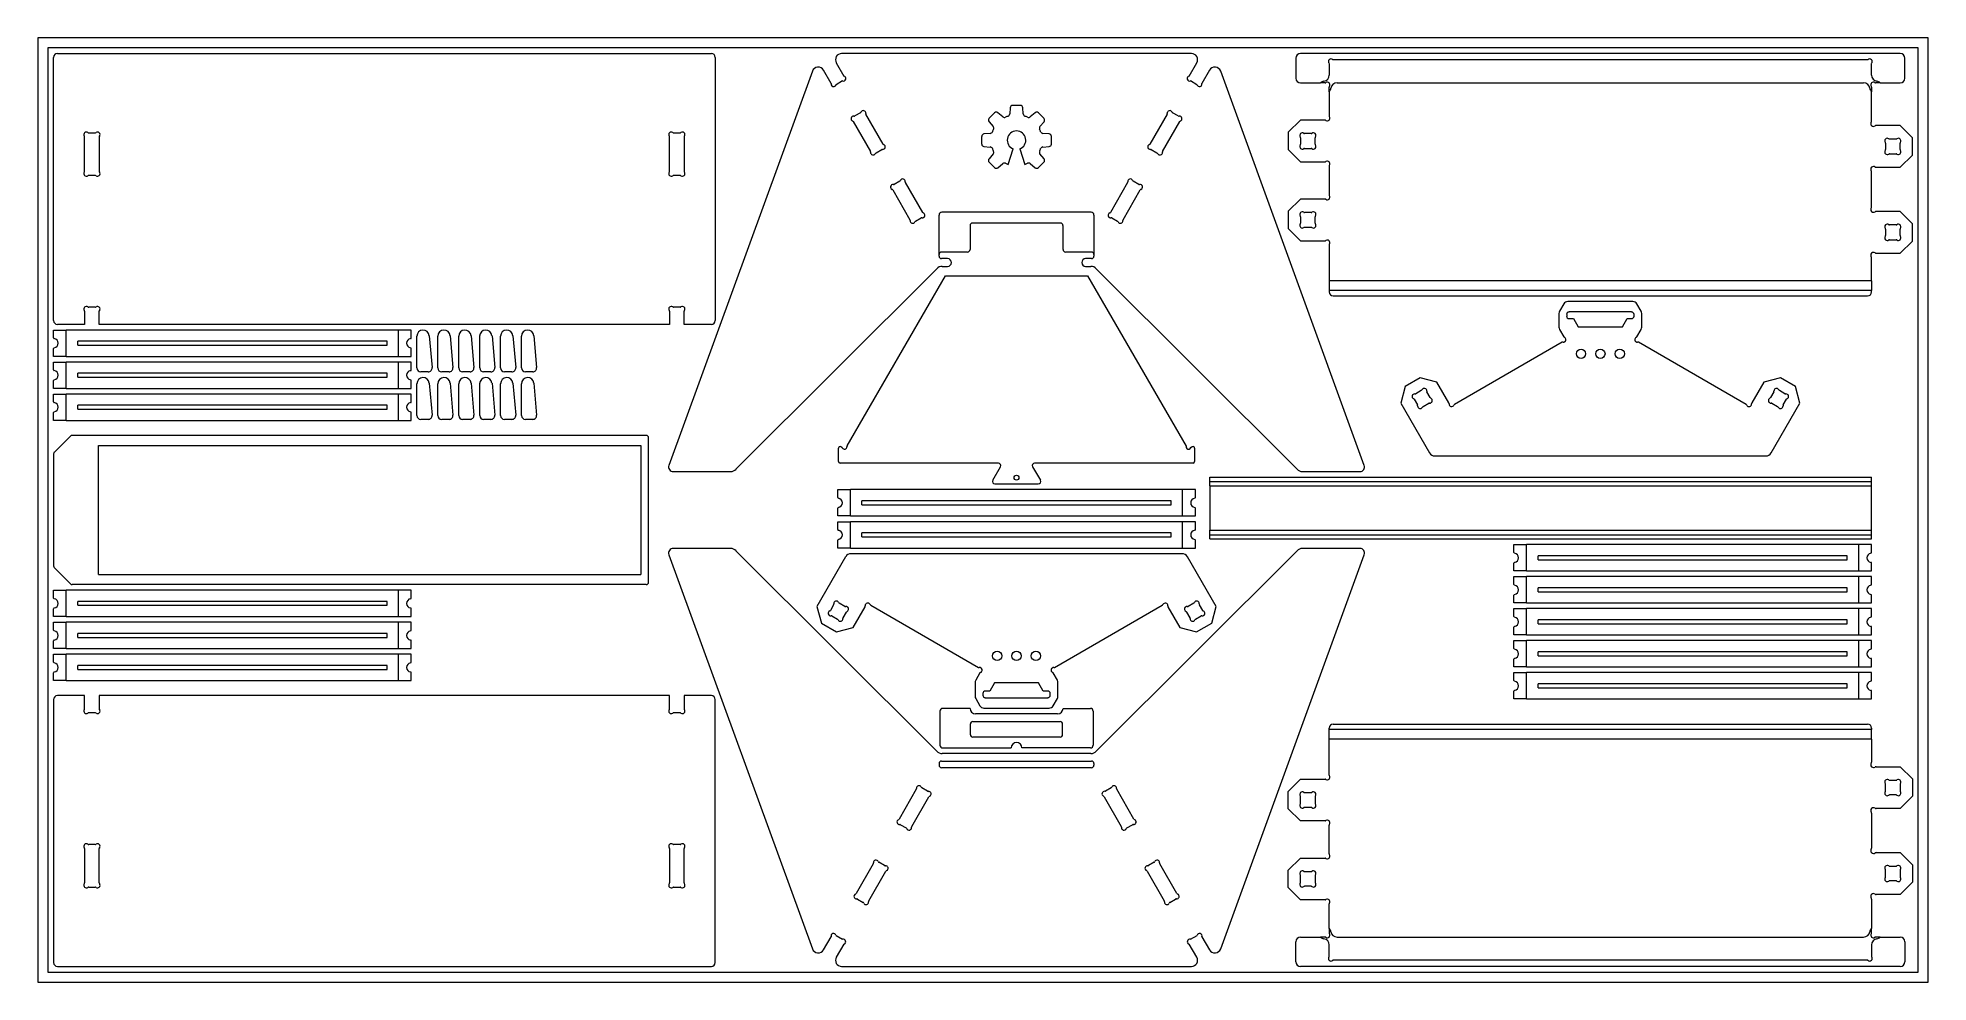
# Paper-space layout 'profile_outside' of a CAD drawing. Header units: millimetres. Extents: x -3 to 2437, y -2 to 1218.
import ezdxf

# ---------------------------------------------------------------- set-up
doc = ezdxf.new("R2010")
doc.units = ezdxf.units.MM

psp = doc.layouts.new('profile_outside')

# ---------------------------------------------------------------- linework, layer by layer
at = {"color": 7, "linetype": 'Continuous', "lineweight": 15}
for p, q in [((-3.3, 1218.3), (-3.3, -1.7)), ((2436.7, 1218.3), (-3.3, 1218.3)), ((2423.7, 1205.3), (9.7, 1205.3)), ((9.7, 1205.3), (9.7, 11.3)), ((22.1, 1198), (866.1, 1198)), ((1485.7, 1198), (1034.3, 1198)), ((2400.6, 1198), (1626.6, 1198)), ((2423.7, 11.3), (2423.7, 1205.3)), ((2436.7, -1.7), (2436.7, 1218.3)), ((17.1, 853.1), (17.1, 1193)), ((996.5, 1175.2), (811.1, 666)), ((871.1, 1193), (871.1, 853.1)), ((1020.8, 1159.4), (1010.9, 1176.5)), ((1027.4, 1186), (1037.2, 1168.9)), ((1482.8, 1168.9), (1492.6, 1186)), ((1509.1, 1176.5), (1499.2, 1159.4)), ((1708.9, 666), (1523.5, 1175.2)), ((1620.6, 1192), (1620.6, 1166)), ((1663.6, 1185.3), (1663.6, 1170.1)), ((2358.9, 1190), (1668.2, 1190)), ((2363.6, 1170.1), (2363.6, 1185.3)), ((2406.6, 1166), (2406.6, 1192)), ((1035.5, 1162.6), (1027.1, 1157.7)), ((1492.9, 1157.7), (1484.5, 1162.6)), ((1626.6, 1160), (1652.3, 1160)), ((1658.3, 1160), (1652.3, 1160)), ((1663.6, 1148.7), (1663.6, 1154.7)), ((1663.6, 1148.7), (1663.6, 1117.3)), ((1673.7, 1160), (2353.4, 1160)), ((2363.6, 1154.7), (2363.6, 1148.7)), ((2363.6, 1110.8), (2363.6, 1148.7)), ((2374.9, 1160), (2368.8, 1160)), ((2374.9, 1160), (2400.6, 1160)), ((1251.8, 1128), (1251.3, 1119.9)), ((1265, 1131), (1255, 1131)), ((1268.7, 1119.9), (1268.2, 1128)), ((1049.2, 1110.1), (1071.4, 1071.6)), ((1058.5, 1121.5), (1051.2, 1117.3)), ((1087.9, 1081.1), (1065.7, 1119.6)), ((1224.5, 1109.9), (1229.8, 1103.8)), ((1231.7, 1121.3), (1224.6, 1114.3)), ((1242.2, 1116.2), (1236, 1121.5)), ((1284, 1121.5), (1277.8, 1116.2)), ((1295.4, 1114.3), (1288.3, 1121.3)), ((1290.2, 1103.8), (1295.5, 1109.9)), ((1454.3, 1119.6), (1432.1, 1081.1)), ((1448.6, 1071.6), (1470.8, 1110.1)), ((1468.8, 1117.3), (1461.5, 1121.5)), ((1626.6, 1112), (1610.7, 1096.2)), ((1658.3, 1112), (1626.6, 1112)), ((2400.6, 1105), (2369.4, 1105)), ((2416.4, 1089.2), (2400.6, 1105)), ((57.1, 1045.8), (57.1, 1090.2)), ((62.4, 1095.5), (70.8, 1095.5)), ((76.1, 1090.2), (76.1, 1045.8)), ((812.1, 1045.8), (812.1, 1090.2)), ((817.4, 1095.5), (825.8, 1095.5)), ((831.1, 1090.2), (831.1, 1045.8)), ((1078.7, 1069.7), (1086, 1073.9)), ((1215, 1091), (1215, 1081)), ((1226.1, 1094.7), (1218, 1094.1)), ((1218, 1077.8), (1226.1, 1077.2)), ((1249.2, 1054.8), (1255.7, 1074.8)), ((1264.3, 1074.8), (1270.8, 1054.8)), ((1302, 1094.1), (1293.9, 1094.7)), ((1293.9, 1077.2), (1302, 1077.8)), ((1305, 1081), (1305, 1091)), ((1434, 1073.9), (1441.3, 1069.7)), ((1610.7, 1096.2), (1610.7, 1073.8)), ((1610.7, 1073.8), (1626.6, 1058)), ((1626.6, 1089.2), (1626.6, 1080.8)), ((1640.3, 1094.5), (1631.8, 1094.5)), ((1631.8, 1075.5), (1640.3, 1075.5)), ((1645.6, 1080.8), (1645.6, 1089.2)), ((2381.6, 1082.2), (2381.6, 1073.8)), ((2395.3, 1087.5), (2386.8, 1087.5)), ((2400.6, 1073.8), (2400.6, 1082.2)), ((2416.4, 1066.8), (2416.4, 1089.2)), ((1229.8, 1068.2), (1224.5, 1062)), ((1224.6, 1057.7), (1231.7, 1050.6)), ((1236, 1050.5), (1242.2, 1055.8)), ((1277.8, 1055.8), (1284, 1050.5)), ((1288.3, 1050.6), (1295.4, 1057.7)), ((1295.5, 1062), (1290.2, 1068.2)), ((1626.6, 1058), (1658.3, 1058)), ((1663.6, 1052.7), (1663.6, 1015.3)), ((2369.4, 1051), (2400.6, 1051)), ((2386.8, 1068.5), (2395.3, 1068.5)), ((2400.6, 1051), (2416.4, 1066.8)), ((70.8, 1040.5), (62.4, 1040.5)), ((825.8, 1040.5), (817.4, 1040.5)), ((1109.5, 1033.2), (1102.2, 1029)), ((1138.9, 992.8), (1116.7, 1031.3)), ((1403.3, 1031.3), (1381.1, 992.8)), ((1417.8, 1029), (1410.5, 1033.2)), ((2363.6, 999.8), (2363.6, 1045.1)), ((1100.2, 1021.8), (1122.4, 983.3)), ((1397.6, 983.3), (1419.8, 1021.8)), ((1626.6, 1010), (1610.7, 994.2)), ((1658.3, 1010), (1626.6, 1010)), ((1129.7, 981.4), (1137, 985.6)), ((1160, 936.3), (1160, 989.3)), ((1356.3, 993), (1163.7, 993)), ((1316.7, 979), (1203.3, 979)), ((1360, 989.3), (1360, 936.3)), ((1383, 985.6), (1390.3, 981.4)), ((1610.7, 994.2), (1610.7, 971.8)), ((1626.6, 987.2), (1626.6, 978.8)), ((1640.3, 992.5), (1631.8, 992.5)), ((1645.6, 978.8), (1645.6, 987.2)), ((2400.6, 994), (2369.4, 994)), ((2395.3, 976.5), (2386.8, 976.5)), ((2416.4, 978.2), (2400.6, 994)), ((2416.4, 955.8), (2416.4, 978.2)), ((1200, 975.7), (1200, 944.8)), ((1320, 944.8), (1320, 975.7)), ((1610.7, 971.8), (1626.6, 956)), ((1626.6, 956), (1658.3, 956)), ((1631.8, 973.5), (1640.3, 973.5)), ((2381.6, 971.2), (2381.6, 962.8)), ((2386.8, 957.5), (2395.3, 957.5)), ((2400.6, 962.8), (2400.6, 971.2)), ((2400.6, 940), (2416.4, 955.8)), ((1196.7, 941.5), (1163.3, 941.5)), ((1170.9, 933), (1163.3, 933)), ((1356.7, 941.5), (1323.3, 941.5)), ((1356.7, 933), (1349.2, 933)), ((1663.6, 950.7), (1663.6, 904.5)), ((2363.6, 904.5), (2363.6, 934.1)), ((2369.4, 940), (2400.6, 940)), ((897.9, 660.9), (1157.1, 920)), ((1041.4, 691.4), (1168.2, 911)), ((1164.1, 923), (1170.9, 923)), ((1168.2, 911), (1351.8, 911)), ((1349.2, 923), (1355.9, 923)), ((1351.8, 911), (1478.9, 690.8)), ((1362.9, 920), (1622.1, 660.9)), ((2363.6, 904.5), (1663.6, 904.5)), ((1663.6, 904.5), (1663.6, 892)), ((2363.6, 904.5), (2363.6, 892)), ((1663.6, 892), (1663.6, 890)), ((2363.6, 892), (1663.6, 892)), ((1668.6, 885), (2358.6, 885)), ((2363.6, 890), (2363.6, 892)), ((57.1, 865), (57.1, 848.1)), ((70.8, 870.3), (62.4, 870.3)), ((76.1, 848.1), (76.1, 865)), ((812.1, 865), (812.1, 848.1)), ((825.8, 870.3), (817.4, 870.3)), ((831.1, 848.1), (831.1, 865)), ((1960.1, 862.2), (1960.1, 844.7)), ((1966.3, 874.6), (1960.9, 865.2)), ((1970.1, 860.9), (1970.1, 858.7)), ((2055.6, 877.6), (1971.5, 877.6)), ((2053.9, 864.1), (1973.2, 864.1)), ((1973.2, 855.6), (1979.1, 855.6)), ((1979.1, 855.6), (1985.1, 845.1)), ((2042, 845.1), (2048.1, 855.6)), ((2048.1, 855.6), (2053.9, 855.6)), ((2057.1, 858.7), (2057.1, 860.9)), ((2066.3, 865.2), (2060.8, 874.6)), ((2067.1, 844.7), (2067.1, 862.2)), ((17.1, 830.7), (17.1, 840.8)), ((17.1, 840.8), (33.5, 840.8)), ((57.1, 848.1), (22.1, 848.1)), ((33.5, 806.8), (33.5, 840.8)), ((462.3, 840.8), (33.5, 840.8)), ((812.1, 848.1), (76.1, 848.1)), ((462.3, 806.8), (462.3, 840.8)), ((478.7, 840.8), (462.3, 840.8)), ((478.7, 830.7), (478.7, 840.8)), ((486.1, 791.8), (486.1, 832.8)), ((502, 833.5), (505.6, 792.2)), ((513.1, 791.8), (513.1, 832.8)), ((529, 833.5), (532.6, 792.2)), ((540.1, 791.8), (540.1, 832.8)), ((556, 833.5), (559.6, 792.2)), ((567.1, 791.8), (567.1, 832.8)), ((583, 833.5), (586.6, 792.2)), ((594.1, 791.8), (594.1, 832.8)), ((610, 833.5), (613.6, 792.2)), ((621.1, 791.8), (621.1, 832.8)), ((637, 833.5), (640.6, 792.2)), ((866.1, 848.1), (831.1, 848.1)), ((1960.9, 841.7), (1966.3, 832.2)), ((1985.1, 845.1), (2042, 845.1)), ((2060.8, 832.2), (2066.3, 841.7)), ((17.1, 806.8), (17.1, 816.8)), ((33.5, 806.8), (17.1, 806.8)), ((33.5, 806.8), (462.3, 806.8)), ((48.3, 821.3), (48.3, 826.3)), ((447.5, 826.3), (48.3, 826.3)), ((48.3, 821.3), (447.5, 821.3)), ((447.5, 821.3), (447.5, 826.3)), ((462.3, 806.8), (478.7, 806.8)), ((478.7, 806.8), (478.7, 816.8)), ((1964.4, 825), (1825.3, 744.7)), ((2201.8, 744.7), (2062.7, 825)), ((17.1, 789.3), (17.1, 799.4)), ((17.1, 799.4), (33.5, 799.4)), ((33.5, 765.4), (33.5, 799.4)), ((462.3, 799.4), (33.5, 799.4)), ((48.3, 779.9), (48.3, 784.9)), ((447.5, 784.9), (48.3, 784.9)), ((447.5, 779.9), (447.5, 784.9)), ((462.3, 765.4), (462.3, 799.4)), ((478.7, 799.4), (462.3, 799.4)), ((478.7, 789.3), (478.7, 799.4)), ((500.6, 786.8), (491.1, 786.8)), ((527.6, 786.8), (518.1, 786.8)), ((554.6, 786.8), (545.1, 786.8)), ((581.6, 786.8), (572.1, 786.8)), ((608.6, 786.8), (599.1, 786.8)), ((635.6, 786.8), (626.1, 786.8)), ((17.1, 765.4), (17.1, 775.5)), ((33.5, 765.4), (17.1, 765.4)), ((17.1, 748), (17.1, 758.1)), ((17.1, 758.1), (33.5, 758.1)), ((33.5, 765.4), (462.3, 765.4)), ((33.5, 724.1), (33.5, 758.1)), ((462.3, 758.1), (33.5, 758.1)), ((48.3, 779.9), (447.5, 779.9)), ((462.3, 765.4), (478.7, 765.4)), ((462.3, 724.1), (462.3, 758.1)), ((478.7, 758.1), (462.3, 758.1)), ((478.7, 765.4), (478.7, 775.5)), ((478.7, 748), (478.7, 758.1)), ((486.1, 730.4), (486.1, 771.4)), ((502, 772.1), (505.6, 730.9)), ((513.1, 730.4), (513.1, 771.4)), ((529, 772.1), (532.6, 730.9)), ((540.1, 730.4), (540.1, 771.4)), ((556, 772.1), (559.6, 730.9)), ((567.1, 730.4), (567.1, 771.4)), ((583, 772.1), (586.6, 730.9)), ((594.1, 730.4), (594.1, 771.4)), ((610, 772.1), (613.6, 730.9)), ((621.1, 730.4), (621.1, 771.4)), ((637, 772.1), (640.6, 730.9)), ((1761.7, 768), (1755.9, 746.4)), ((1781.1, 779.2), (1761.7, 768)), ((1782.5, 762.7), (1775.2, 758.5)), ((1802.7, 773.4), (1781.1, 779.2)), ((1794, 753.5), (1789.7, 760.8)), ((1818.1, 746.6), (1802.7, 773.4)), ((2224.5, 773.4), (2209, 746.6)), ((2246.1, 779.2), (2224.5, 773.4)), ((2237.4, 760.8), (2233.2, 753.5)), ((2251.9, 758.5), (2244.6, 762.7)), ((2265.4, 768), (2246.1, 779.2)), ((2271.2, 746.4), (2265.4, 768)), ((17.1, 724.1), (17.1, 734.1)), ((48.3, 738.6), (48.3, 743.6)), ((447.5, 743.6), (48.3, 743.6)), ((48.3, 738.6), (447.5, 738.6)), ((447.5, 738.6), (447.5, 743.6)), ((478.7, 724.1), (478.7, 734.1)), ((1755.9, 746.4), (1793, 682.1)), ((1773.3, 751.3), (1777.5, 744)), ((1784.7, 742), (1792, 746.2)), ((2234.1, 682.1), (2271.2, 746.4)), ((2235.1, 746.2), (2242.4, 742)), ((2249.6, 744), (2253.8, 751.3)), ((33.5, 724.1), (17.1, 724.1)), ((33.5, 724.1), (462.3, 724.1)), ((462.3, 724.1), (478.7, 724.1)), ((500.6, 725.4), (491.1, 725.4)), ((527.6, 725.4), (518.1, 725.4)), ((554.6, 725.4), (545.1, 725.4)), ((581.6, 725.4), (572.1, 725.4)), ((608.6, 725.4), (599.1, 725.4)), ((635.6, 725.4), (626.1, 725.4)), ((38.9, 703.8), (18, 682.8)), ((782.1, 704.7), (41.1, 704.7)), ((75.1, 691.5), (775.1, 691.5)), ((75.1, 525.2), (75.1, 691.5)), ((775.1, 691.5), (775.1, 525.2)), ((785.1, 515), (785.1, 701.7)), ((1030.2, 670.9), (1030.2, 688.4)), ((1033.2, 690.2), (1034.4, 689.5)), ((1485, 689.2), (1486.8, 690.2)), ((1489.8, 688.4), (1489.8, 670.9)), ((17.1, 680.7), (17.1, 536)), ((1236.6, 668.9), (1032.2, 668.9)), ((1229.3, 646.7), (1239.3, 664.1)), ((1280.7, 664.1), (1290.8, 646.7)), ((1487.8, 668.9), (1283.4, 668.9)), ((1799.9, 678.1), (2227.2, 678.1)), ((816.8, 658), (890.9, 658)), ((1029.2, 624.5), (1029.2, 634.6)), ((1029.2, 634.6), (1045.6, 634.6)), ((1045.6, 600.6), (1045.6, 634.6)), ((1474.4, 634.6), (1045.6, 634.6)), ((1288, 641.9), (1232, 641.9)), ((1474.4, 600.6), (1474.4, 634.6)), ((1490.8, 634.6), (1474.4, 634.6)), ((1490.8, 624.5), (1490.8, 634.6)), ((1509.6, 650.6), (2363.6, 650.6)), ((1509.6, 645.3), (1509.6, 650.6)), ((1509.6, 639.5), (1509.6, 645.3)), ((1509.6, 645.3), (2363.6, 645.3)), ((1509.6, 639.5), (1509.6, 582.1)), ((1509.6, 639.5), (2363.6, 639.5)), ((1629.1, 658), (1703.2, 658)), ((2363.6, 645.3), (2363.6, 650.6)), ((2363.6, 639.5), (2363.6, 645.3)), ((2363.6, 582.1), (2363.6, 639.5)), ((1029.2, 600.6), (1029.2, 610.6)), ((1060.4, 615.1), (1060.4, 620.1)), ((1459.6, 620.1), (1060.4, 620.1)), ((1060.4, 615.1), (1459.6, 615.1)), ((1459.6, 615.1), (1459.6, 620.1)), ((1490.8, 600.6), (1490.8, 610.6)), ((1045.6, 600.6), (1029.2, 600.6)), ((1029.2, 583.1), (1029.2, 593.2)), ((1029.2, 593.2), (1045.6, 593.2)), ((1045.6, 600.6), (1474.4, 600.6)), ((1045.6, 559.2), (1045.6, 593.2)), ((1474.4, 593.2), (1045.6, 593.2)), ((1474.4, 600.6), (1490.8, 600.6)), ((1474.4, 559.2), (1474.4, 593.2)), ((1490.8, 593.2), (1474.4, 593.2)), ((1490.8, 583.1), (1490.8, 593.2)), ((1029.2, 559.2), (1029.2, 569.3)), ((1060.4, 573.7), (1060.4, 578.7)), ((1459.6, 578.7), (1060.4, 578.7)), ((1060.4, 573.7), (1459.6, 573.7)), ((1459.6, 573.7), (1459.6, 578.7)), ((1490.8, 559.2), (1490.8, 569.3)), ((1509.6, 582.1), (2363.6, 582.1)), ((1509.6, 576.3), (1509.6, 582.1)), ((1509.6, 576.3), (2363.6, 576.3)), ((1509.6, 571), (1509.6, 576.3)), ((1509.6, 571), (2363.6, 571)), ((1901.9, 553.6), (1901.9, 563.6)), ((1901.9, 563.6), (1918.4, 563.6)), ((1918.4, 529.6), (1918.4, 563.6)), ((2347.1, 563.6), (1918.4, 563.6)), ((2347.1, 529.6), (2347.1, 563.6)), ((2363.6, 563.6), (2347.1, 563.6)), ((2363.6, 576.3), (2363.6, 582.1)), ((2363.6, 571), (2363.6, 576.3)), ((2363.6, 553.6), (2363.6, 563.6)), ((811.1, 550.6), (996.5, 41.4)), ((890.9, 558.7), (816.8, 558.7)), ((1157.1, 296.6), (897.9, 555.7)), ((1039.4, 547.9), (1002.3, 483.6)), ((1045.6, 559.2), (1029.2, 559.2)), ((1045.6, 559.2), (1474.4, 559.2)), ((1473.6, 551.9), (1046.4, 551.9)), ((1622.1, 555.7), (1362.9, 296.6)), ((1474.4, 559.2), (1490.8, 559.2)), ((1517.7, 483.6), (1480.6, 547.9)), ((1523.5, 41.4), (1708.9, 550.6)), ((1703.2, 558.7), (1629.1, 558.7)), ((1901.9, 529.6), (1901.9, 539.7)), ((1933.2, 544.1), (1933.2, 549.1)), ((2332.3, 549.1), (1933.2, 549.1)), ((1933.2, 544.1), (2332.3, 544.1)), ((2332.3, 544.1), (2332.3, 549.1)), ((2363.6, 529.6), (2363.6, 539.7)), ((38.9, 512.9), (18, 533.9)), ((75.1, 525.2), (775.1, 525.2)), ((1918.4, 529.6), (1901.9, 529.6)), ((1901.9, 512.2), (1901.9, 522.3)), ((1901.9, 522.3), (1918.4, 522.3)), ((1918.4, 529.6), (2347.1, 529.6)), ((1918.4, 488.3), (1918.4, 522.3)), ((2347.1, 522.3), (1918.4, 522.3)), ((2347.1, 529.6), (2363.6, 529.6)), ((2347.1, 488.3), (2347.1, 522.3)), ((2363.6, 522.3), (2347.1, 522.3)), ((2363.6, 512.2), (2363.6, 522.3)), ((17.1, 494.6), (17.1, 504.7)), ((17.1, 504.7), (33.5, 504.7)), ((33.5, 470.7), (33.5, 504.7)), ((462.3, 504.7), (33.5, 504.7)), ((782.1, 512), (41.1, 512)), ((48.3, 485.2), (48.3, 490.2)), ((447.5, 490.2), (48.3, 490.2)), ((447.5, 485.2), (447.5, 490.2)), ((462.3, 470.7), (462.3, 504.7)), ((478.7, 504.7), (462.3, 504.7)), ((478.7, 494.6), (478.7, 504.7)), ((1901.9, 488.3), (1901.9, 498.3)), ((1918.4, 488.3), (1901.9, 488.3)), ((1918.4, 488.3), (2347.1, 488.3)), ((1933.2, 502.8), (1933.2, 507.8)), ((2332.3, 507.8), (1933.2, 507.8)), ((1933.2, 502.8), (2332.3, 502.8)), ((2332.3, 502.8), (2332.3, 507.8)), ((2347.1, 488.3), (2363.6, 488.3)), ((2363.6, 488.3), (2363.6, 498.3)), ((17.1, 470.7), (17.1, 480.7)), ((33.5, 470.7), (17.1, 470.7)), ((33.5, 470.7), (462.3, 470.7)), ((48.3, 485.2), (447.5, 485.2)), ((462.3, 470.7), (478.7, 470.7)), ((478.7, 470.7), (478.7, 480.7)), ((1002.3, 483.6), (1008.1, 462)), ((1023.9, 486), (1019.7, 478.7)), ((1021.7, 471.5), (1029, 467.3)), ((1038.5, 483.8), (1031.2, 488)), ((1036.2, 469.2), (1040.4, 476.5)), ((1049.1, 456.6), (1064.6, 483.4)), ((1071.8, 485.3), (1210.8, 405)), ((1309.2, 405), (1448.2, 485.3)), ((1455.5, 483.4), (1470.9, 456.6)), ((1479.6, 476.5), (1483.8, 469.2)), ((1488.8, 488), (1481.5, 483.8)), ((1491, 467.3), (1498.3, 471.5)), ((1500.3, 478.7), (1496.1, 486)), ((1511.9, 462), (1517.7, 483.6)), ((1901.9, 470.9), (1901.9, 480.9)), ((1901.9, 480.9), (1918.4, 480.9)), ((1918.4, 446.9), (1918.4, 480.9)), ((2347.1, 480.9), (1918.4, 480.9)), ((1933.2, 461.4), (1933.2, 466.4)), ((2332.3, 466.4), (1933.2, 466.4)), ((2332.3, 461.4), (2332.3, 466.4)), ((2347.1, 446.9), (2347.1, 480.9)), ((2363.6, 480.9), (2347.1, 480.9)), ((2363.6, 470.9), (2363.6, 480.9)), ((17.1, 453.2), (17.1, 463.3)), ((17.1, 463.3), (33.5, 463.3)), ((17.1, 429.3), (17.1, 439.4)), ((33.5, 429.3), (33.5, 463.3)), ((462.3, 463.3), (33.5, 463.3)), ((48.3, 443.8), (48.3, 448.8)), ((447.5, 448.8), (48.3, 448.8)), ((48.3, 443.8), (447.5, 443.8)), ((447.5, 443.8), (447.5, 448.8)), ((462.3, 429.3), (462.3, 463.3)), ((478.7, 463.3), (462.3, 463.3)), ((478.7, 453.2), (478.7, 463.3)), ((478.7, 429.3), (478.7, 439.4)), ((1008.1, 462), (1027.5, 450.8)), ((1027.5, 450.8), (1049.1, 456.6)), ((1470.9, 456.6), (1492.5, 450.8)), ((1492.5, 450.8), (1511.9, 462)), ((1901.9, 446.9), (1901.9, 457)), ((1918.4, 446.9), (1901.9, 446.9)), ((1901.9, 429.5), (1901.9, 439.6)), ((1901.9, 439.6), (1918.4, 439.6)), ((1918.4, 446.9), (2347.1, 446.9)), ((1918.4, 405.6), (1918.4, 439.6)), ((2347.1, 439.6), (1918.4, 439.6)), ((1933.2, 461.4), (2332.3, 461.4)), ((2347.1, 446.9), (2363.6, 446.9)), ((2347.1, 405.6), (2347.1, 439.6)), ((2363.6, 439.6), (2347.1, 439.6)), ((2363.6, 446.9), (2363.6, 457)), ((2363.6, 429.5), (2363.6, 439.6)), ((33.5, 429.3), (17.1, 429.3)), ((17.1, 411.9), (17.1, 422)), ((17.1, 422), (33.5, 422)), ((33.5, 429.3), (462.3, 429.3)), ((33.5, 388), (33.5, 422)), ((462.3, 422), (33.5, 422)), ((462.3, 429.3), (478.7, 429.3)), ((462.3, 388), (462.3, 422)), ((478.7, 422), (462.3, 422)), ((478.7, 411.9), (478.7, 422)), ((1901.9, 405.6), (1901.9, 415.7)), ((1933.2, 420.1), (1933.2, 425.1)), ((2332.3, 425.1), (1933.2, 425.1)), ((1933.2, 420.1), (2332.3, 420.1)), ((2332.3, 420.1), (2332.3, 425.1)), ((2363.6, 405.6), (2363.6, 415.7)), ((17.1, 388), (17.1, 398)), ((48.3, 402.5), (48.3, 407.5)), ((447.5, 407.5), (48.3, 407.5)), ((48.3, 402.5), (447.5, 402.5)), ((447.5, 402.5), (447.5, 407.5)), ((478.7, 388), (478.7, 398)), ((1212.8, 397.8), (1207.3, 388.3)), ((1312.7, 388.3), (1307.2, 397.8)), ((1918.4, 405.6), (1901.9, 405.6)), ((1901.9, 388.2), (1901.9, 398.2)), ((1901.9, 398.2), (1918.4, 398.2)), ((1918.4, 405.6), (2347.1, 405.6)), ((1918.4, 364.2), (1918.4, 398.2)), ((2347.1, 398.2), (1918.4, 398.2)), ((2347.1, 405.6), (2363.6, 405.6)), ((2347.1, 364.2), (2347.1, 398.2)), ((2363.6, 398.2), (2347.1, 398.2)), ((2363.6, 388.2), (2363.6, 398.2)), ((33.5, 388), (17.1, 388)), ((57.1, 368.5), (22.1, 368.5)), ((33.5, 388), (462.3, 388)), ((57.1, 351.6), (57.1, 368.5)), ((812.1, 368.5), (76.1, 368.5)), ((76.1, 368.5), (76.1, 351.6)), ((462.3, 388), (478.7, 388)), ((812.1, 351.6), (812.1, 368.5)), ((866.1, 368.5), (831.1, 368.5)), ((831.1, 368.5), (831.1, 351.6)), ((1206.5, 385.3), (1206.5, 367.8)), ((1216.5, 371.3), (1216.5, 369.1)), ((1225.5, 374.4), (1219.7, 374.4)), ((1231.6, 384.9), (1225.5, 374.4)), ((1288.4, 384.9), (1231.6, 384.9)), ((1294.5, 374.4), (1288.4, 384.9)), ((1300.3, 374.4), (1294.5, 374.4)), ((1303.5, 369.1), (1303.5, 371.3)), ((1313.5, 367.8), (1313.5, 385.3)), ((1901.9, 364.2), (1901.9, 374.3)), ((1933.2, 378.7), (1933.2, 383.7)), ((2332.3, 383.7), (1933.2, 383.7)), ((1933.2, 378.7), (2332.3, 378.7)), ((2332.3, 378.7), (2332.3, 383.7)), ((2363.6, 364.2), (2363.6, 374.3)), ((17.1, 363.5), (17.1, 23.7)), ((70.8, 346.3), (62.4, 346.3)), ((825.8, 346.3), (817.4, 346.3)), ((871.1, 23.7), (871.1, 363.5)), ((1161, 348.4), (1161, 304.7)), ((1200, 352), (1164.7, 352)), ((1313, 345), (1207, 345)), ((1207.3, 364.8), (1212.8, 355.4)), ((1218, 352.4), (1302, 352.4)), ((1219.7, 365.9), (1300.3, 365.9)), ((1307.2, 355.4), (1312.7, 364.8)), ((1320, 352), (1355.3, 352)), ((1359, 348.4), (1359, 304.7)), ((1918.4, 364.2), (1901.9, 364.2)), ((1918.4, 364.2), (2347.1, 364.2)), ((2347.1, 364.2), (2363.6, 364.2)), ((1200.5, 318), (1200.5, 332)), ((1203.5, 335), (1316.5, 335)), ((1319.5, 318), (1319.5, 332)), ((1663.6, 324.7), (1663.6, 326.7)), ((2363.6, 324.7), (1663.6, 324.7)), ((1663.6, 312.2), (1663.6, 324.7)), ((1668.6, 331.7), (2358.6, 331.7)), ((2363.6, 326.7), (2363.6, 324.7)), ((2363.6, 312.2), (2363.6, 324.7)), ((1355.9, 293.7), (1164.1, 293.7)), ((1164.7, 301), (1253, 301)), ((1316.5, 315), (1203.5, 315)), ((1355.3, 301), (1267, 301)), ((1663.6, 266), (1663.6, 312.2)), ((2363.6, 312.2), (1663.6, 312.2)), ((2363.6, 312.2), (2363.6, 282.5)), ((1160, 280.7), (1160, 278.7)), ((1163.3, 283.9), (1356.7, 283.9)), ((1356.7, 275.4), (1163.3, 275.4)), ((1360, 280.7), (1360, 278.7)), ((2369.4, 276.7), (2400.6, 276.7)), ((2400.6, 276.7), (2416.4, 260.9)), ((1130.6, 247.5), (1108.4, 209)), ((1145.1, 245.2), (1137.8, 249.4)), ((1382.2, 249.4), (1374.9, 245.2)), ((1411.6, 209), (1389.4, 247.5)), ((1610.7, 244.9), (1626.6, 260.7)), ((1610.7, 222.5), (1610.7, 244.9)), ((1626.6, 260.7), (1658.3, 260.7)), ((2381.6, 245.5), (2381.6, 253.9)), ((2386.8, 259.2), (2395.3, 259.2)), ((2400.6, 253.9), (2400.6, 245.5)), ((2416.4, 260.9), (2416.4, 238.5)), ((1124.8, 199.5), (1147, 238)), ((1373, 238), (1395.2, 199.5)), ((1626.6, 206.7), (1610.7, 222.5)), ((1626.6, 229.5), (1626.6, 237.9)), ((1631.8, 243.2), (1640.3, 243.2)), ((1640.3, 224.2), (1631.8, 224.2)), ((1645.6, 237.9), (1645.6, 229.5)), ((2400.6, 222.7), (2369.4, 222.7)), ((2395.3, 240.2), (2386.8, 240.2)), ((2416.4, 238.5), (2400.6, 222.7)), ((1110.3, 201.8), (1117.6, 197.6)), ((1402.4, 197.6), (1409.7, 201.8)), ((1658.3, 206.7), (1626.6, 206.7)), ((1663.6, 164), (1663.6, 201.4)), ((2363.6, 216.8), (2363.6, 171.5)), ((57.1, 170.9), (57.1, 126.5)), ((70.8, 176.2), (62.4, 176.2)), ((76.1, 126.5), (76.1, 170.9)), ((812.1, 170.9), (812.1, 126.5)), ((825.8, 176.2), (817.4, 176.2)), ((831.1, 126.5), (831.1, 170.9)), ((1075.1, 151.3), (1052.9, 112.9)), ((1089.6, 149.1), (1082.3, 153.3)), ((1437.7, 153.3), (1430.4, 149.1)), ((1467.1, 112.9), (1444.9, 151.3)), ((1610.7, 142.9), (1626.6, 158.7)), ((1626.6, 158.7), (1658.3, 158.7)), ((2369.4, 165.7), (2400.6, 165.7)), ((2386.8, 148.2), (2395.3, 148.2)), ((2400.6, 165.7), (2416.4, 149.9)), ((2416.4, 149.9), (2416.4, 127.5)), ((1069.3, 103.4), (1091.5, 141.8)), ((1428.5, 141.8), (1450.7, 103.4)), ((1610.7, 120.5), (1610.7, 142.9)), ((1626.6, 127.5), (1626.6, 135.9)), ((1631.8, 141.2), (1640.3, 141.2)), ((1640.3, 122.2), (1631.8, 122.2)), ((1645.6, 135.9), (1645.6, 127.5)), ((2381.6, 134.5), (2381.6, 142.9)), ((2395.3, 129.2), (2386.8, 129.2)), ((2400.6, 142.9), (2400.6, 134.5)), ((2416.4, 127.5), (2400.6, 111.7)), ((62.4, 121.2), (70.8, 121.2)), ((817.4, 121.2), (825.8, 121.2)), ((1054.8, 105.6), (1062.1, 101.4)), ((1457.9, 101.4), (1465.2, 105.6)), ((1626.6, 104.7), (1610.7, 120.5)), ((1658.3, 104.7), (1626.6, 104.7)), ((1663.6, 68), (1663.6, 99.4)), ((2363.6, 105.8), (2363.6, 68)), ((2400.6, 111.7), (2369.4, 111.7)), ((1010.9, 40.2), (1020.7, 57.1)), ((1027, 58.8), (1035.4, 53.9)), ((1484.6, 53.9), (1493, 58.8)), ((1499.3, 57.1), (1509.1, 40.2)), ((1620.6, 24.7), (1620.6, 50.7)), ((1626.6, 56.7), (1652.3, 56.7)), ((1658.3, 56.7), (1652.3, 56.7)), ((1663.6, 68), (1663.6, 62)), ((1673.7, 56.7), (2353.4, 56.7)), ((2363.6, 62), (2363.6, 68)), ((2374.9, 56.7), (2368.8, 56.7)), ((2374.9, 56.7), (2400.6, 56.7)), ((2406.6, 50.7), (2406.6, 24.7)), ((1037.1, 47.6), (1027.4, 30.7)), ((1492.6, 30.7), (1482.9, 47.6)), ((1663.6, 31.3), (1663.6, 46.5)), ((2358.9, 26.7), (1668.2, 26.7)), ((2363.6, 46.5), (2363.6, 31.3)), ((9.7, 11.3), (2423.7, 11.3)), ((22.1, 18.7), (866.1, 18.7)), ((1034.3, 18.7), (1485.7, 18.7)), ((2400.6, 18.7), (1626.6, 18.7)), ((-3.3, -1.7), (2436.7, -1.7))]:
    psp.add_line(p, q, dxfattribs=at)
for centre, radius in [((1988.6, 810.1), 6), ((2013.6, 810.1), 6), ((2038.6, 810.1), 6), ((1260, 650.1), 3.17), ((1235, 419.9), 6), ((1260, 419.9), 6), ((1285, 419.9), 6)]:
    psp.add_circle(centre, radius, dxfattribs=at)
for centre, radius, start, end in [((22.1, 1193), 5, 90, 180), ((866.1, 1193), 5, 0, 90), ((1034.3, 1190), 8, 90, 210), ((1485.7, 1190), 8, 330, 90), ((1626.6, 1192), 6, 90, 180), ((2400.6, 1192), 6, 0, 90), ((1004, 1172.5), 8, 30, 160), ((1516, 1172.5), 8, 20, 150), ((1665.9, 1187.7), 3.28, 45, 225), ((2361.2, 1187.7), 3.28, 315, 135), ((1023.9, 1158.5), 3.28, 165, 345), ((1036.4, 1165.7), 3.28, 255, 75), ((1483.6, 1165.7), 3.27, 105, 285), ((1496.1, 1158.5), 3.28, 195, 15), ((1626.6, 1166), 6, 180, 270), ((1657.9, 1154.3), 8, 98.4211, 135), ((1655.6, 1170.1), 8, 278.4211, 0), ((1658.3, 1161.8), 1.8, 270, 305.8072), ((1661.2, 1157.7), 3.28, 324.1928, 125.8072), ((1665.4, 1154.7), 1.8, 144.1928, 180), ((1657.9, 1154.3), 8, 315, 351.5789), ((1673.7, 1152), 8, 90, 171.5789), ((2353.4, 1152), 8, 8.4211, 90), ((2369.2, 1154.3), 8, 188.4211, 225), ((2365.9, 1157.7), 3.28, 54.1928, 215.8072), ((2361.8, 1154.7), 1.8, 0, 35.8072), ((2371.6, 1170.1), 8, 180, 261.5789), ((2368.8, 1161.8), 1.8, 234.1928, 270), ((2369.2, 1154.3), 8, 45, 81.5789), ((2400.6, 1166), 6, 270, 0), ((1062.2, 1121), 3.27, 354.1928, 155.8072), ((1255, 1127.8), 3.18, 90, 176), ((1265, 1127.8), 3.18, 4, 90), ((1457.8, 1121), 3.27, 24.1928, 185.8072), ((1049.7, 1113.8), 3.27, 84.1928, 245.8072), ((1047.7, 1109.2), 1.8, 30, 65.8072), ((1050.3, 1118.9), 1.8, 264.1928, 300), ((1057.6, 1123.1), 1.8, 300, 335.8072), ((1067.2, 1120.5), 1.8, 174.1928, 210), ((1226.9, 1112), 3.18, 135, 221), ((1260, 1086), 33, 154.2078, 160.7922), ((1227.4, 1101.7), 3.18, 334.2078, 41), ((1234, 1119.1), 3.18, 49, 135), ((1244.3, 1118.5), 3.17, 229, 295.7922), ((1260, 1086), 33, 109.2078, 115.7922), ((1248.1, 1120.1), 3.17, 289.2078, 356), ((1271.9, 1120.1), 3.18, 184, 250.7922), ((1260, 1086), 33, 64.2078, 70.7922), ((1275.7, 1118.5), 3.17, 244.2078, 311), ((1286, 1119.1), 3.18, 45, 131), ((1292.6, 1101.7), 3.18, 139, 205.7922), ((1260, 1086), 33, 19.2078, 25.7922), ((1293.1, 1112), 3.17, 319, 45), ((1452.8, 1120.5), 1.8, 330, 5.8072), ((1462.4, 1123.1), 1.8, 204.1928, 240), ((1469.7, 1118.9), 1.8, 240, 275.8072), ((1470.3, 1113.8), 3.27, 294.1928, 95.8072), ((1472.3, 1109.2), 1.8, 114.1928, 150), ((1658.3, 1110.2), 1.8, 54.1928, 90), ((1661.2, 1114.3), 3.28, 234.1928, 35.8072), ((1665.4, 1117.3), 1.8, 180, 215.8072), ((2366.2, 1107.6), 3.68, 143.4561, 306.5439), ((2361.8, 1110.8), 1.8, 323.4561, 0), ((2369.4, 1103.2), 1.8, 90, 126.5439), ((59.4, 1093.2), 3.28, 54.1928, 215.8072), ((55.3, 1090.2), 1.8, 0, 35.8072), ((62.4, 1097.3), 1.8, 234.1928, 270), ((70.8, 1097.3), 1.8, 270, 305.8072), ((73.8, 1093.2), 3.28, 324.1928, 125.8072), ((77.9, 1090.2), 1.8, 144.1928, 180), ((814.4, 1093.2), 3.28, 54.1928, 215.8072), ((810.3, 1090.2), 1.8, 0, 35.8072), ((817.4, 1097.3), 1.8, 234.1928, 270), ((825.8, 1097.3), 1.8, 270, 305.8072), ((828.8, 1093.2), 3.28, 324.1928, 125.8072), ((832.9, 1090.2), 1.8, 144.1928, 180), ((1086.9, 1072.3), 1.8, 84.1928, 120), ((1087.4, 1077.4), 3.27, 264.1928, 65.8072), ((1089.5, 1082), 1.8, 210, 245.8072), ((1218.2, 1091), 3.17, 94, 180), ((1218.2, 1081), 3.17, 180, 266), ((1225.8, 1097.9), 3.17, 274, 340.7922), ((1225.8, 1074.1), 3.18, 19.2078, 86), ((1260, 1086), 33, 199.2078, 205.7922), ((1260, 1086), 12, 290.9596, 249.0404), ((1260, 1086), 33, 334.2078, 340.7922), ((1294.2, 1097.9), 3.17, 199.2078, 266), ((1294.2, 1074.1), 3.17, 94, 160.7922), ((1301.8, 1091), 3.17, 0, 86), ((1301.8, 1081), 3.17, 274, 0), ((1432.6, 1077.4), 3.27, 114.1928, 275.8072), ((1430.6, 1082), 1.8, 294.1928, 330), ((1433.1, 1072.3), 1.8, 60, 95.8072), ((1628.9, 1092.2), 3.27, 54.1928, 215.8072), ((1628.9, 1077.8), 3.28, 144.1928, 305.8072), ((1624.8, 1089.2), 1.8, 0, 35.8072), ((1624.8, 1080.8), 1.8, 324.1928, 0), ((1631.8, 1096.3), 1.8, 234.1928, 270), ((1631.8, 1073.7), 1.8, 90, 125.8072), ((1640.3, 1096.3), 1.8, 270, 305.8072), ((1640.3, 1073.7), 1.8, 54.1928, 90), ((1643.2, 1092.2), 3.28, 324.1928, 125.8072), ((1643.2, 1077.8), 3.28, 234.1928, 35.8072), ((1647.4, 1089.2), 1.8, 144.1928, 180), ((1647.4, 1080.8), 1.8, 180, 215.8072), ((2383.9, 1085.2), 3.28, 54.1928, 215.8072), ((2379.8, 1082.2), 1.8, 0, 35.8072), ((2379.8, 1073.8), 1.8, 324.1928, 0), ((2386.8, 1089.3), 1.8, 234.1928, 270), ((2395.3, 1089.3), 1.8, 270, 305.8072), ((2398.2, 1085.2), 3.28, 324.1928, 125.8072), ((2402.4, 1082.2), 1.8, 144.1928, 180), ((2402.4, 1073.8), 1.8, 180, 215.8072), ((1069.9, 1070.7), 1.8, 354.1928, 30), ((1074.9, 1070.2), 3.28, 174.1928, 335.8072), ((1079.6, 1068.1), 1.8, 120, 155.8072), ((1226.9, 1059.9), 3.17, 139, 225), ((1227.4, 1070.2), 3.18, 319, 25.7922), ((1234, 1052.9), 3.18, 225, 311), ((1244.3, 1053.4), 3.17, 64.2078, 131), ((1260, 1086), 33, 244.2078, 250.9242), ((1260, 1086), 33, 289.0758, 295.7922), ((1275.7, 1053.4), 3.17, 49, 115.7922), ((1286, 1052.9), 3.18, 229, 315), ((1292.6, 1070.2), 3.18, 154.2078, 221), ((1293.1, 1059.9), 3.18, 315, 41), ((1440.4, 1068.1), 1.8, 24.1928, 60), ((1445.1, 1070.2), 3.28, 204.1928, 5.8072), ((1450.1, 1070.7), 1.8, 150, 185.8072), ((1658.3, 1059.8), 1.8, 270, 305.8072), ((1661.2, 1055.7), 3.28, 324.1928, 125.8072), ((1665.4, 1052.7), 1.8, 144.1928, 180), ((2366.2, 1048.4), 3.68, 53.4561, 216.5439), ((2369.4, 1052.8), 1.8, 233.4561, 270), ((2383.9, 1070.8), 3.28, 144.1928, 305.8072), ((2386.8, 1066.7), 1.8, 90, 125.8072), ((2395.3, 1066.7), 1.8, 54.1928, 90), ((2398.2, 1070.8), 3.28, 234.1928, 35.8072), ((59.4, 1042.8), 3.28, 144.1928, 305.8072), ((55.3, 1045.8), 1.8, 324.1928, 0), ((62.4, 1038.7), 1.8, 90, 125.8072), ((70.8, 1038.7), 1.8, 54.1928, 90), ((73.8, 1042.8), 3.28, 234.1928, 35.8072), ((77.9, 1045.8), 1.8, 180, 215.8072), ((814.4, 1042.8), 3.28, 144.1928, 305.8072), ((810.3, 1045.8), 1.8, 324.1928, 0), ((817.4, 1038.7), 1.8, 90, 125.8072), ((825.8, 1038.7), 1.8, 54.1928, 90), ((828.8, 1042.8), 3.28, 234.1928, 35.8072), ((832.9, 1045.8), 1.8, 180, 215.8072), ((1100.7, 1025.5), 3.27, 84.1928, 245.8072), ((1101.3, 1030.5), 1.8, 264.1928, 300), ((1108.6, 1034.8), 1.8, 300, 335.8072), ((1113.2, 1032.7), 3.28, 354.1928, 155.8072), ((1118.2, 1032.2), 1.8, 174.1928, 210), ((1401.8, 1032.2), 1.8, 330, 5.8072), ((1406.8, 1032.7), 3.28, 24.1928, 185.8072), ((1411.4, 1034.8), 1.8, 204.1928, 240), ((1418.7, 1030.5), 1.8, 240, 275.8072), ((1419.3, 1025.5), 3.27, 294.1928, 95.8072), ((2361.8, 1045.1), 1.8, 0, 36.5439), ((1098.7, 1020.9), 1.8, 30, 65.8072), ((1421.3, 1020.9), 1.8, 114.1928, 150), ((1658.3, 1008.2), 1.8, 54.1928, 90), ((1661.2, 1012.3), 3.28, 234.1928, 35.8072), ((1665.4, 1015.3), 1.8, 180, 215.8072), ((1120.9, 982.4), 1.8, 354.1928, 30), ((1125.9, 981.9), 3.28, 174.1928, 335.8072), ((1130.6, 979.8), 1.8, 120, 155.8072), ((1137.9, 984), 1.8, 84.1928, 120), ((1138.4, 989.1), 3.28, 264.1928, 65.8072), ((1140.5, 993.7), 1.8, 210, 245.8072), ((1163.7, 989.3), 3.68, 90, 180), ((1203.3, 975.7), 3.28, 90, 180), ((1316.7, 975.7), 3.28, 0, 90), ((1356.3, 989.3), 3.68, 0, 90), ((1381.6, 989.1), 3.28, 114.1928, 275.8072), ((1379.6, 993.7), 1.8, 294.1928, 330), ((1382.1, 984), 1.8, 60, 95.8072), ((1389.4, 979.8), 1.8, 24.1928, 60), ((1394.1, 981.9), 3.28, 204.1928, 5.8072), ((1399.1, 982.4), 1.8, 150, 185.8072), ((1628.9, 990.2), 3.27, 54.1928, 215.8072), ((1628.9, 975.8), 3.28, 144.1928, 305.8072), ((1624.8, 987.2), 1.8, 360, 35.8072), ((1624.8, 978.8), 1.8, 324.1928, 0), ((1631.8, 994.3), 1.8, 234.1928, 270), ((1640.3, 994.3), 1.8, 270, 305.8072), ((1643.2, 990.2), 3.28, 324.1928, 125.8072), ((1643.2, 975.8), 3.28, 234.1928, 35.8072), ((1647.4, 987.2), 1.8, 144.1928, 180), ((1647.4, 978.8), 1.8, 180, 215.8072), ((2366.2, 996.6), 3.68, 143.4561, 306.5439), ((2361.8, 999.8), 1.8, 323.4561, 0), ((2369.4, 992.2), 1.8, 90, 126.5439), ((2383.9, 974.2), 3.28, 54.1928, 215.8072), ((2386.8, 978.3), 1.8, 234.1928, 270), ((2395.3, 978.3), 1.8, 270, 305.8072), ((2398.2, 974.2), 3.28, 324.1928, 125.8072), ((1631.8, 971.7), 1.8, 90, 125.8072), ((1640.3, 971.7), 1.8, 54.1928, 90), ((1658.3, 957.8), 1.8, 270, 305.8072), ((1661.2, 953.7), 3.28, 324.1928, 125.8072), ((1665.4, 950.7), 1.8, 144.1928, 180), ((2383.9, 959.8), 3.28, 144.1928, 305.8072), ((2379.8, 971.2), 1.8, 0, 35.8072), ((2379.8, 962.8), 1.8, 324.1928, 0), ((2386.8, 955.7), 1.8, 90, 125.8072), ((2395.3, 955.7), 1.8, 54.1928, 90), ((2398.2, 959.8), 3.27, 234.1928, 35.8072), ((2402.4, 971.2), 1.8, 144.1928, 180), ((2402.4, 962.8), 1.8, 180, 215.8072), ((1163.3, 938.2), 3.28, 90, 180), ((1163.3, 936.3), 3.28, 180, 270), ((1170.9, 928), 5, 270, 90), ((1196.7, 944.8), 3.28, 270, 0), ((1323.3, 944.8), 3.27, 180, 270), ((1349.2, 928), 5, 90, 270), ((1356.7, 938.2), 3.28, 0, 90), ((1356.7, 936.3), 3.28, 270, 0), ((2366.2, 937.4), 3.68, 53.4561, 216.5439), ((2361.8, 934.1), 1.8, 0, 36.5439), ((2369.4, 941.8), 1.8, 233.4561, 270), ((1164.1, 913), 10, 90, 135), ((1355.9, 913), 10, 45, 90), ((1668.6, 890), 5, 180, 270), ((2358.6, 890), 5, 270, 0), ((59.4, 868), 3.28, 54.1928, 215.8072), ((55.3, 865), 1.8, 0, 35.8072), ((62.4, 872.1), 1.8, 234.1928, 270), ((70.8, 872.1), 1.8, 270, 305.8072), ((73.8, 868), 3.28, 324.1928, 125.8072), ((77.9, 865), 1.8, 144.1928, 180), ((814.4, 868), 3.28, 54.1928, 215.8072), ((810.3, 865), 1.8, 0, 35.8072), ((817.4, 872.1), 1.8, 234.1928, 270), ((825.8, 872.1), 1.8, 270, 305.8072), ((828.8, 868), 3.28, 324.1928, 125.8072), ((832.9, 865), 1.8, 144.1928, 180), ((1966.1, 862.2), 6, 150, 180), ((1971.5, 871.6), 6, 90, 150), ((1973.2, 860.9), 3.18, 90, 180), ((1973.2, 858.7), 3.18, 180, 270), ((2053.9, 860.9), 3.17, 0, 90), ((2053.9, 858.7), 3.17, 270, 0), ((2055.6, 871.6), 6, 30, 90), ((2061.1, 862.2), 6, 0, 30), ((22.1, 853.1), 5, 180, 270), ((18.1, 830.7), 1, 180, 261.7868), ((17.1, 823.8), 6, 278.2132, 81.7868), ((478.7, 823.8), 6, 98.2132, 261.7868), ((477.7, 830.7), 1, 278.2132, 0), ((494, 832.8), 7.98, 5, 180), ((521, 832.8), 7.98, 5, 180), ((548, 832.8), 7.98, 5, 180), ((575, 832.8), 7.98, 5, 180), ((602, 832.8), 7.98, 5, 180), ((629, 832.8), 7.98, 5, 180), ((866.1, 853.1), 5, 270, 0), ((1966.1, 844.7), 6, 180, 210), ((1965.8, 828.5), 3.27, 264.1928, 65.8072), ((1967.9, 833.1), 1.8, 210, 245.8072), ((2061.3, 828.5), 3.27, 114.1928, 275.8072), ((2059.2, 833.1), 1.8, 294.1928, 330), ((2061.1, 844.7), 6, 330, 0), ((18.1, 816.8), 1, 98.2132, 180), ((477.7, 816.8), 1, 0, 81.7868), ((1965.3, 823.4), 1.8, 84.1928, 120), ((2061.8, 823.4), 1.8, 60, 95.8072), ((18.1, 789.3), 1, 180, 261.7868), ((17.1, 782.4), 6, 278.2132, 81.7868), ((478.7, 782.4), 6, 98.2132, 261.7868), ((477.7, 789.3), 1, 278.2132, 0), ((491.1, 791.8), 5, 180, 270), ((500.6, 791.8), 5, 270, 5), ((518.1, 791.8), 5, 180, 270), ((527.6, 791.8), 5, 270, 5), ((545.1, 791.8), 5, 180, 270), ((554.6, 791.8), 5, 270, 5), ((572.1, 791.8), 5, 180, 270), ((581.6, 791.8), 5, 270, 5), ((599.1, 791.8), 5, 180, 270), ((608.6, 791.8), 5, 270, 5), ((626.1, 791.8), 5, 180, 270), ((635.6, 791.8), 5, 270, 5), ((18.1, 775.5), 1, 98.2132, 180), ((477.7, 775.5), 1, 0, 81.7868), ((494, 771.4), 7.98, 5, 180), ((521, 771.4), 7.98, 5, 180), ((548, 771.4), 7.98, 5, 180), ((575, 771.4), 7.98, 5, 180), ((602, 771.4), 7.98, 5, 180), ((629, 771.4), 7.98, 5, 180), ((1773.8, 755), 3.27, 84.1928, 245.8072), ((1774.3, 760), 1.8, 264.1928, 300), ((1781.6, 764.3), 1.8, 300, 335.8072), ((1786.3, 762.2), 3.28, 354.1928, 155.8072), ((1791.3, 761.7), 1.8, 174.1928, 210), ((2235.8, 761.7), 1.8, 330, 5.8072), ((2240.9, 762.2), 3.28, 24.1928, 185.8072), ((2245.5, 764.3), 1.8, 204.1928, 240), ((2252.8, 760), 1.8, 240, 275.8072), ((2253.3, 755), 3.27, 294.1928, 95.8072), ((18.1, 748), 1, 180, 261.7868), ((18.1, 734.1), 1, 98.2132, 180), ((17.1, 741.1), 6, 278.2132, 81.7868), ((478.7, 741.1), 6, 98.2132, 261.7868), ((477.7, 748), 1, 278.2132, 0), ((477.7, 734.1), 1, 0, 81.7868), ((1771.7, 750.4), 1.8, 30, 65.8072), ((1775.9, 743.1), 1.8, 354.1928, 30), ((1781, 742.6), 3.28, 174.1928, 335.8072), ((1785.6, 740.5), 1.8, 120, 155.8072), ((1792.9, 744.7), 1.8, 84.1928, 120), ((1793.4, 749.7), 3.27, 264.1928, 65.8072), ((1795.5, 754.4), 1.8, 210, 245.8072), ((1816.6, 745.7), 1.8, 354.1928, 30), ((1821.6, 745.2), 3.27, 174.1928, 335.8072), ((1826.2, 743.1), 1.8, 120, 155.8072), ((2200.9, 743.1), 1.8, 24.1928, 60), ((2205.5, 745.2), 3.28, 204.1928, 5.8072), ((2210.6, 745.7), 1.8, 150, 185.8072), ((2233.7, 749.7), 3.28, 114.1928, 275.8072), ((2231.6, 754.4), 1.8, 294.1928, 330), ((2234.2, 744.7), 1.8, 60, 95.8072), ((2241.5, 740.5), 1.8, 24.1928, 60), ((2246.1, 742.6), 3.28, 204.1928, 5.8072), ((2251.2, 743.1), 1.8, 150, 185.8072), ((2255.4, 750.4), 1.8, 114.1928, 150), ((491.1, 730.4), 5, 180, 270), ((500.6, 730.4), 5, 270, 5), ((518.1, 730.4), 5, 180, 270), ((527.6, 730.4), 5, 270, 5), ((545.1, 730.4), 5, 180, 270), ((554.6, 730.4), 5, 270, 5), ((572.1, 730.4), 5, 180, 270), ((581.6, 730.4), 5, 270, 5), ((599.1, 730.4), 5, 180, 270), ((608.6, 730.4), 5, 270, 5), ((626.1, 730.4), 5, 180, 270), ((635.6, 730.4), 5, 270, 5), ((41.1, 701.7), 3, 90, 135), ((782.1, 701.7), 3, 0, 90), ((1032.2, 688.4), 2, 60, 180), ((1033.5, 687.9), 1.8, 24.3978, 60), ((1038, 690), 3.17, 204.3978, 5.6022), ((1043, 690.5), 1.8, 150, 185.6022), ((1482, 690), 3.18, 165, 345), ((1487.8, 688.4), 2, 0, 120), ((20.1, 680.7), 3, 135, 180), ((816.8, 664), 6, 160, 270), ((890.9, 668), 10, 270, 315), ((1032.2, 670.9), 2, 180, 270), ((1236.6, 665.7), 3.17, 330, 90), ((1283.4, 665.7), 3.17, 90, 210), ((1487.8, 670.9), 2, 270, 0), ((1629.1, 668), 10, 225, 270), ((1703.2, 664), 6, 270, 20), ((1799.9, 686.1), 8, 210, 270), ((2227.2, 686.1), 8, 270, 330), ((1232, 645.1), 3.18, 150, 270), ((1288, 645.1), 3.18, 270, 30), ((1030.2, 624.5), 1, 180, 261.7868), ((1030.2, 610.6), 1, 98.2132, 180), ((1029.2, 617.6), 6, 278.2132, 81.7868), ((1490.8, 617.6), 6, 98.2132, 261.7868), ((1489.8, 624.5), 1, 278.2132, 0), ((1489.8, 610.6), 1, 0, 81.7868), ((1030.2, 583.1), 1, 180, 261.7868), ((1030.2, 569.3), 1, 98.2132, 180), ((1029.2, 576.2), 6, 278.2132, 81.7868), ((1490.8, 576.2), 6, 98.2132, 261.7868), ((1489.8, 583.1), 1, 278.2132, 0), ((1489.8, 569.3), 1, 0, 81.7868), ((816.8, 552.7), 6, 90, 200), ((890.9, 548.7), 10, 45, 90), ((1046.4, 543.9), 8, 90, 150), ((1473.6, 543.9), 8, 30, 90), ((1629.1, 548.7), 10, 90, 135), ((1703.2, 552.7), 6, 340, 90), ((1902.9, 553.6), 1, 180, 261.7868), ((1902.9, 539.7), 1, 98.2132, 180), ((1901.9, 546.6), 6, 278.2132, 81.7868), ((2363.6, 546.6), 6, 98.2132, 261.7868), ((2362.6, 553.6), 1, 278.2132, 0), ((2362.6, 539.7), 1, 0, 81.7868), ((20.1, 536), 3, 180, 225), ((41.1, 515), 3, 225, 270), ((782.1, 515), 3, 270, 0), ((18.1, 494.6), 1, 180, 261.7868), ((17.1, 487.7), 6, 278.2132, 81.7868), ((478.7, 487.7), 6, 98.2132, 261.7868), ((477.7, 494.6), 1, 278.2132, 0), ((1027.4, 487.4), 3.28, 24.1928, 185.8072), ((1032.1, 489.5), 1.8, 204.1928, 240), ((1068, 484.8), 3.28, 24.1928, 185.8072), ((1452, 484.8), 3.27, 354.1928, 155.8072), ((1487.9, 489.5), 1.8, 300, 335.8072), ((1492.6, 487.4), 3.28, 354.1928, 155.8072), ((1902.9, 512.2), 1, 180, 261.7868), ((1902.9, 498.3), 1, 98.2132, 180), ((1901.9, 505.3), 6, 278.2132, 81.7868), ((2363.6, 505.3), 6, 98.2132, 261.7868), ((2362.6, 512.2), 1, 278.2132, 0), ((2362.6, 498.3), 1, 0, 81.7868), ((18.1, 480.7), 1, 98.2132, 180), ((477.7, 480.7), 1, 0, 81.7868), ((1020.2, 475), 3.28, 114.1928, 275.8072), ((1018.2, 479.6), 1.8, 294.1928, 330), ((1020.8, 470), 1.8, 60, 95.8072), ((1022.4, 486.9), 1.8, 330, 5.8072), ((1028.1, 465.7), 1.8, 24.1928, 60), ((1032.7, 467.8), 3.28, 204.1928, 5.8072), ((1037.7, 468.3), 1.8, 150, 185.8072), ((1039.4, 485.3), 1.8, 240, 275.8072), ((1039.9, 480.3), 3.28, 294.1928, 95.8072), ((1042, 475.6), 1.8, 114.1928, 150), ((1063, 484.3), 1.8, 330, 5.8072), ((1072.7, 486.9), 1.8, 204.1928, 240), ((1447.3, 486.9), 1.8, 300, 335.8072), ((1457, 484.3), 1.8, 174.1928, 210), ((1480.1, 480.3), 3.28, 84.1928, 245.8072), ((1478.1, 475.6), 1.8, 30, 65.8072), ((1480.6, 485.3), 1.8, 264.1928, 300), ((1482.3, 468.3), 1.8, 354.1928, 30), ((1487.3, 467.8), 3.28, 174.1928, 335.8072), ((1491.9, 465.7), 1.8, 120, 155.8072), ((1497.6, 486.9), 1.8, 174.1928, 210), ((1499.2, 470), 1.8, 84.1928, 120), ((1499.8, 475), 3.28, 264.1928, 65.8072), ((1501.8, 479.6), 1.8, 210, 245.8072), ((1902.9, 470.9), 1, 180, 261.7868), ((1901.9, 463.9), 6, 278.2132, 81.7868), ((2363.6, 463.9), 6, 98.2132, 261.7868), ((2362.6, 470.9), 1, 278.2132, 0), ((18.1, 453.2), 1, 180, 261.7868), ((18.1, 439.4), 1, 98.2132, 180), ((17.1, 446.3), 6, 278.2132, 81.7868), ((478.7, 446.3), 6, 98.2132, 261.7868), ((477.7, 453.2), 1, 278.2132, 0), ((477.7, 439.4), 1, 0, 81.7868), ((1902.9, 457), 1, 98.2132, 180), ((2362.6, 457), 1, 0, 81.7868), ((1902.9, 429.5), 1, 180, 261.7868), ((1902.9, 415.7), 1, 98.2132, 180), ((1901.9, 422.6), 6, 278.2132, 81.7868), ((2363.6, 422.6), 6, 98.2132, 261.7868), ((2362.6, 429.5), 1, 278.2132, 0), ((2362.6, 415.7), 1, 0, 81.7868), ((18.1, 411.9), 1, 180, 261.7868), ((18.1, 398), 1, 98.2132, 180), ((17.1, 405), 6, 278.2132, 81.7868), ((478.7, 405), 6, 98.2132, 261.7868), ((477.7, 411.9), 1, 278.2132, 0), ((477.7, 398), 1, 0, 81.7868), ((1211.7, 406.6), 1.8, 240, 275.8072), ((1212.3, 401.5), 3.27, 294.1928, 95.8072), ((1214.3, 396.9), 1.8, 114.1928, 150), ((1307.8, 401.5), 3.27, 84.1928, 245.8072), ((1305.7, 396.9), 1.8, 30, 65.8072), ((1308.3, 406.6), 1.8, 264.1928, 300), ((22.1, 363.5), 5, 90, 180), ((866.1, 363.5), 5, 0, 90), ((1212.5, 385.3), 6, 150, 180), ((1212.5, 367.8), 6, 180, 210), ((1219.7, 371.3), 3.18, 90, 180), ((1219.7, 369.1), 3.18, 180, 270), ((1300.3, 371.3), 3.18, 0, 90), ((1300.3, 369.1), 3.18, 270, 0), ((1307.5, 385.3), 6, 0, 30), ((1307.5, 367.8), 6, 330, 0), ((1902.9, 388.2), 1, 180, 261.7868), ((1902.9, 374.3), 1, 98.2132, 180), ((1901.9, 381.2), 6, 278.2132, 81.7868), ((2363.6, 381.2), 6, 98.2132, 261.7868), ((2362.6, 388.2), 1, 278.2132, 0), ((2362.6, 374.3), 1, 0, 81.7868), ((59.4, 348.6), 3.28, 144.1928, 305.8072), ((55.3, 351.6), 1.8, 324.1928, 0), ((62.4, 344.5), 1.8, 90, 125.8072), ((70.8, 344.5), 1.8, 54.1928, 90), ((73.8, 348.6), 3.27, 234.1928, 35.8072), ((77.9, 351.6), 1.8, 180, 215.8072), ((814.4, 348.6), 3.28, 144.1928, 305.8072), ((810.3, 351.6), 1.8, 324.1928, 0), ((817.4, 344.5), 1.8, 90, 125.8072), ((825.8, 344.5), 1.8, 54.1928, 90), ((828.8, 348.6), 3.28, 234.1928, 35.8072), ((832.9, 351.6), 1.8, 180, 215.8072), ((1164.7, 348.4), 3.67, 90, 180), ((1207, 352), 7, 180, 270), ((1218, 358.4), 6, 210, 270), ((1302, 358.4), 6, 270, 330), ((1313, 352), 7, 270, 0), ((1355.3, 348.4), 3.67, 0, 90), ((1203.5, 332), 3, 90, 180), ((1203.5, 318), 3, 180, 270), ((1316.5, 332), 3, 360, 90), ((1316.5, 318), 3, 270, 0), ((1668.6, 326.7), 5, 90, 180), ((2358.6, 326.7), 5, 0, 90), ((1164.1, 303.7), 10, 225, 270), ((1164.7, 304.7), 3.68, 180, 270), ((1260, 301), 7, 0, 180), ((1355.3, 304.7), 3.68, 270, 0), ((1355.9, 303.7), 10, 270, 315), ((1163.3, 280.7), 3.28, 90, 180), ((1163.3, 278.7), 3.28, 180, 270), ((1356.7, 280.7), 3.28, 0, 90), ((1356.7, 278.7), 3.28, 270, 0), ((2366.2, 279.3), 3.68, 143.4561, 306.5439), ((2361.8, 282.5), 1.8, 323.4561, 0), ((2369.4, 274.9), 1.8, 90, 126.5439), ((1129, 248.4), 1.8, 330, 5.8072), ((1134.1, 248.9), 3.28, 24.1928, 185.8072), ((1138.7, 251), 1.8, 204.1928, 240), ((1146, 246.7), 1.8, 240, 275.8072), ((1146.5, 241.7), 3.28, 294.1928, 95.8072), ((1373.5, 241.7), 3.28, 84.1928, 245.8072), ((1374, 246.7), 1.8, 264.1928, 300), ((1381.3, 251), 1.8, 300, 335.8072), ((1385.9, 248.9), 3.28, 354.1928, 155.8072), ((1391, 248.4), 1.8, 174.1928, 210), ((1628.9, 240.9), 3.28, 54.1928, 215.8072), ((1643.2, 240.9), 3.27, 324.1928, 125.8072), ((1658.3, 258.9), 1.8, 54.1928, 90), ((1661.2, 263), 3.28, 234.1928, 35.8072), ((1665.4, 266), 1.8, 180, 215.8072), ((2383.9, 256.9), 3.28, 54.1928, 215.8072), ((2383.9, 242.5), 3.28, 144.1928, 305.8072), ((2379.8, 253.9), 1.8, 360, 35.8072), ((2379.8, 245.5), 1.8, 324.1928, 0), ((2386.8, 261), 1.8, 234.1928, 270), ((2395.3, 261), 1.8, 270, 305.8072), ((2398.2, 256.9), 3.28, 324.1928, 125.8072), ((2398.2, 242.5), 3.28, 234.1928, 35.8072), ((2402.4, 253.9), 1.8, 144.1928, 180), ((2402.4, 245.5), 1.8, 180, 215.8072), ((1148.6, 237.1), 1.8, 114.1928, 150), ((1371.4, 237.1), 1.8, 30, 65.8072), ((1628.9, 226.5), 3.28, 144.1928, 305.8072), ((1624.8, 237.9), 1.8, 360, 35.8072), ((1624.8, 229.5), 1.8, 324.1928, 0), ((1631.8, 245), 1.8, 234.1928, 270), ((1631.8, 222.4), 1.8, 90, 125.8072), ((1640.3, 245), 1.8, 270, 305.8072), ((1640.3, 222.4), 1.8, 54.1928, 90), ((1643.2, 226.5), 3.27, 234.1928, 35.8072), ((1647.4, 237.9), 1.8, 144.1928, 180), ((1647.4, 229.5), 1.8, 180, 215.8072), ((2366.2, 220.1), 3.68, 53.4561, 216.5439), ((2369.4, 224.5), 1.8, 233.4561, 270), ((2386.8, 238.4), 1.8, 90, 125.8072), ((2395.3, 238.4), 1.8, 54.1928, 90), ((1108.9, 205.3), 3.28, 114.1928, 275.8072), ((1106.8, 209.9), 1.8, 294.1928, 330), ((1109.4, 200.2), 1.8, 60, 95.8072), ((1116.7, 196), 1.8, 24.1928, 60), ((1121.3, 198.1), 3.28, 204.1928, 5.8072), ((1126.4, 198.6), 1.8, 150, 185.8072), ((1393.6, 198.6), 1.8, 354.1928, 30), ((1398.7, 198.1), 3.28, 174.1928, 335.8072), ((1403.3, 196), 1.8, 120, 155.8072), ((1410.6, 200.2), 1.8, 84.1928, 120), ((1411.1, 205.3), 3.28, 264.1928, 65.8072), ((1413.2, 209.9), 1.8, 210, 245.8072), ((1658.3, 208.5), 1.8, 270, 305.8072), ((1661.2, 204.4), 3.28, 324.1928, 125.8072), ((1665.4, 201.4), 1.8, 144.1928, 180), ((2361.8, 216.8), 1.8, 0, 36.5439), ((59.4, 173.9), 3.28, 54.1928, 215.8072), ((55.3, 170.9), 1.8, 0, 35.8072), ((62.4, 178), 1.8, 234.1928, 270), ((70.8, 178), 1.8, 270, 305.8072), ((73.8, 173.9), 3.28, 324.1928, 125.8072), ((77.9, 170.9), 1.8, 144.1928, 180), ((814.4, 173.9), 3.28, 54.1928, 215.8072), ((810.3, 170.9), 1.8, 0, 35.8072), ((817.4, 178), 1.8, 234.1928, 270), ((825.8, 178), 1.8, 270, 305.8072), ((828.8, 173.9), 3.28, 324.1928, 125.8072), ((832.9, 170.9), 1.8, 144.1928, 180), ((2361.8, 171.5), 1.8, 323.4561, 0), ((1073.5, 152.2), 1.8, 330, 5.8072), ((1078.6, 152.8), 3.27, 24.1928, 185.8072), ((1083.2, 154.8), 1.8, 204.1928, 240), ((1090.5, 150.6), 1.8, 240, 275.8072), ((1091, 145.6), 3.28, 294.1928, 95.8072), ((1429, 145.6), 3.28, 84.1928, 245.8072), ((1429.5, 150.6), 1.8, 264.1928, 300), ((1436.8, 154.8), 1.8, 300, 335.8072), ((1441.4, 152.8), 3.28, 354.1928, 155.8072), ((1446.5, 152.2), 1.8, 174.1928, 210), ((1658.3, 156.9), 1.8, 54.1928, 90), ((1661.2, 161), 3.28, 234.1928, 35.8072), ((1665.4, 164), 1.8, 180, 215.8072), ((2366.2, 168.3), 3.68, 143.4561, 306.5439), ((2369.4, 163.9), 1.8, 90, 126.5439), ((2383.9, 145.9), 3.28, 54.1928, 215.8072), ((2386.8, 150), 1.8, 234.1928, 270), ((2395.3, 150), 1.8, 270, 305.8072), ((2398.2, 145.9), 3.28, 324.1928, 125.8072), ((59.4, 123.5), 3.27, 144.1928, 305.8072), ((55.3, 126.5), 1.8, 324.1928, 0), ((73.8, 123.5), 3.27, 234.1928, 35.8072), ((77.9, 126.5), 1.8, 180, 215.8072), ((814.4, 123.5), 3.28, 144.1928, 305.8072), ((810.3, 126.5), 1.8, 324.1928, 0), ((828.8, 123.5), 3.28, 234.1928, 35.8072), ((832.9, 126.5), 1.8, 180, 215.8072), ((1093.1, 140.9), 1.8, 114.1928, 150), ((1426.9, 140.9), 1.8, 30, 65.8072), ((1628.9, 138.9), 3.28, 54.1928, 215.8072), ((1628.9, 124.5), 3.28, 144.1928, 305.8072), ((1624.8, 135.9), 1.8, 360, 35.8072), ((1624.8, 127.5), 1.8, 324.1928, 0), ((1631.8, 143), 1.8, 234.1928, 270), ((1631.8, 120.4), 1.8, 90, 125.8072), ((1640.3, 143), 1.8, 270, 305.8072), ((1640.3, 120.4), 1.8, 54.1928, 90), ((1643.2, 138.9), 3.27, 324.1928, 125.8072), ((1643.2, 124.5), 3.27, 234.1928, 35.8072), ((1647.4, 135.9), 1.8, 144.1928, 180), ((1647.4, 127.5), 1.8, 180, 215.8072), ((2383.9, 131.5), 3.28, 144.1928, 305.8072), ((2379.8, 142.9), 1.8, 0, 35.8072), ((2379.8, 134.5), 1.8, 324.1928, 0), ((2386.8, 127.4), 1.8, 90, 125.8072), ((2395.3, 127.4), 1.8, 54.1928, 90), ((2398.2, 131.5), 3.28, 234.1928, 35.8072), ((2402.4, 142.9), 1.8, 144.1928, 180), ((2402.4, 134.5), 1.8, 180, 215.8072), ((62.4, 119.4), 1.8, 90, 125.8072), ((70.8, 119.4), 1.8, 54.1928, 90), ((817.4, 119.4), 1.8, 90, 125.8072), ((825.8, 119.4), 1.8, 54.1928, 90), ((1053.4, 109.1), 3.28, 114.1928, 275.8072), ((1051.3, 113.8), 1.8, 294.1928, 330), ((1053.9, 104.1), 1.8, 60, 95.8072), ((1061.2, 99.9), 1.8, 24.1928, 60), ((1065.8, 101.9), 3.28, 204.1928, 5.8072), ((1070.9, 102.5), 1.8, 150, 185.8072), ((1449.1, 102.5), 1.8, 354.1928, 30), ((1454.2, 101.9), 3.28, 174.1928, 335.8072), ((1458.8, 99.9), 1.8, 120, 155.8072), ((1466.1, 104.1), 1.8, 84.1928, 120), ((1466.6, 109.1), 3.28, 264.1928, 65.8072), ((1468.7, 113.8), 1.8, 210, 245.8072), ((1658.3, 106.5), 1.8, 270, 305.8072), ((1661.2, 102.4), 3.28, 324.1928, 125.8072), ((1665.4, 99.4), 1.8, 144.1928, 180), ((2366.2, 109.1), 3.68, 53.4561, 216.5439), ((2361.8, 105.8), 1.8, 0, 36.5439), ((2369.4, 113.5), 1.8, 233.4561, 270), ((1023.8, 57.9), 3.28, 15, 195), ((1036.3, 50.7), 3.28, 285, 105), ((1483.7, 50.7), 3.28, 75, 255), ((1496.2, 57.9), 3.28, 345, 165), ((1626.6, 50.7), 6, 90, 180), ((1657.9, 62.3), 8, 225, 261.5789), ((1655.6, 46.5), 8, 0, 81.5789), ((1658.3, 54.9), 1.8, 54.1928, 90), ((1661.2, 59), 3.28, 234.1928, 35.8072), ((1657.9, 62.3), 8, 8.4211, 45), ((1665.4, 62), 1.8, 180, 215.8072), ((1673.7, 64.7), 8, 188.4211, 270), ((2353.4, 64.7), 8, 270, 351.5789), ((2369.2, 62.3), 8, 135, 171.5789), ((2365.9, 59), 3.28, 144.1928, 305.8072), ((2361.8, 62), 1.8, 324.1928, 0), ((2371.6, 46.5), 8, 98.4211, 180), ((2368.8, 54.9), 1.8, 90, 125.8072), ((2369.2, 62.3), 8, 278.4211, 315), ((2400.6, 50.7), 6, 0, 90), ((1004, 44.2), 8, 200, 330), ((1034.3, 26.7), 8, 150, 270), ((1485.7, 26.7), 8, 270, 30), ((1516, 44.2), 8, 210, 340), ((1626.6, 24.7), 6, 180, 270), ((1665.9, 29), 3.28, 135, 315), ((2361.2, 29), 3.28, 225, 45), ((2400.6, 24.7), 6, 270, 0), ((22.1, 23.7), 5, 180, 270), ((866.1, 23.7), 5, 270, 0)]:
    psp.add_arc(centre, radius, start, end, dxfattribs=at)

doc.saveas('drawing.dxf')
